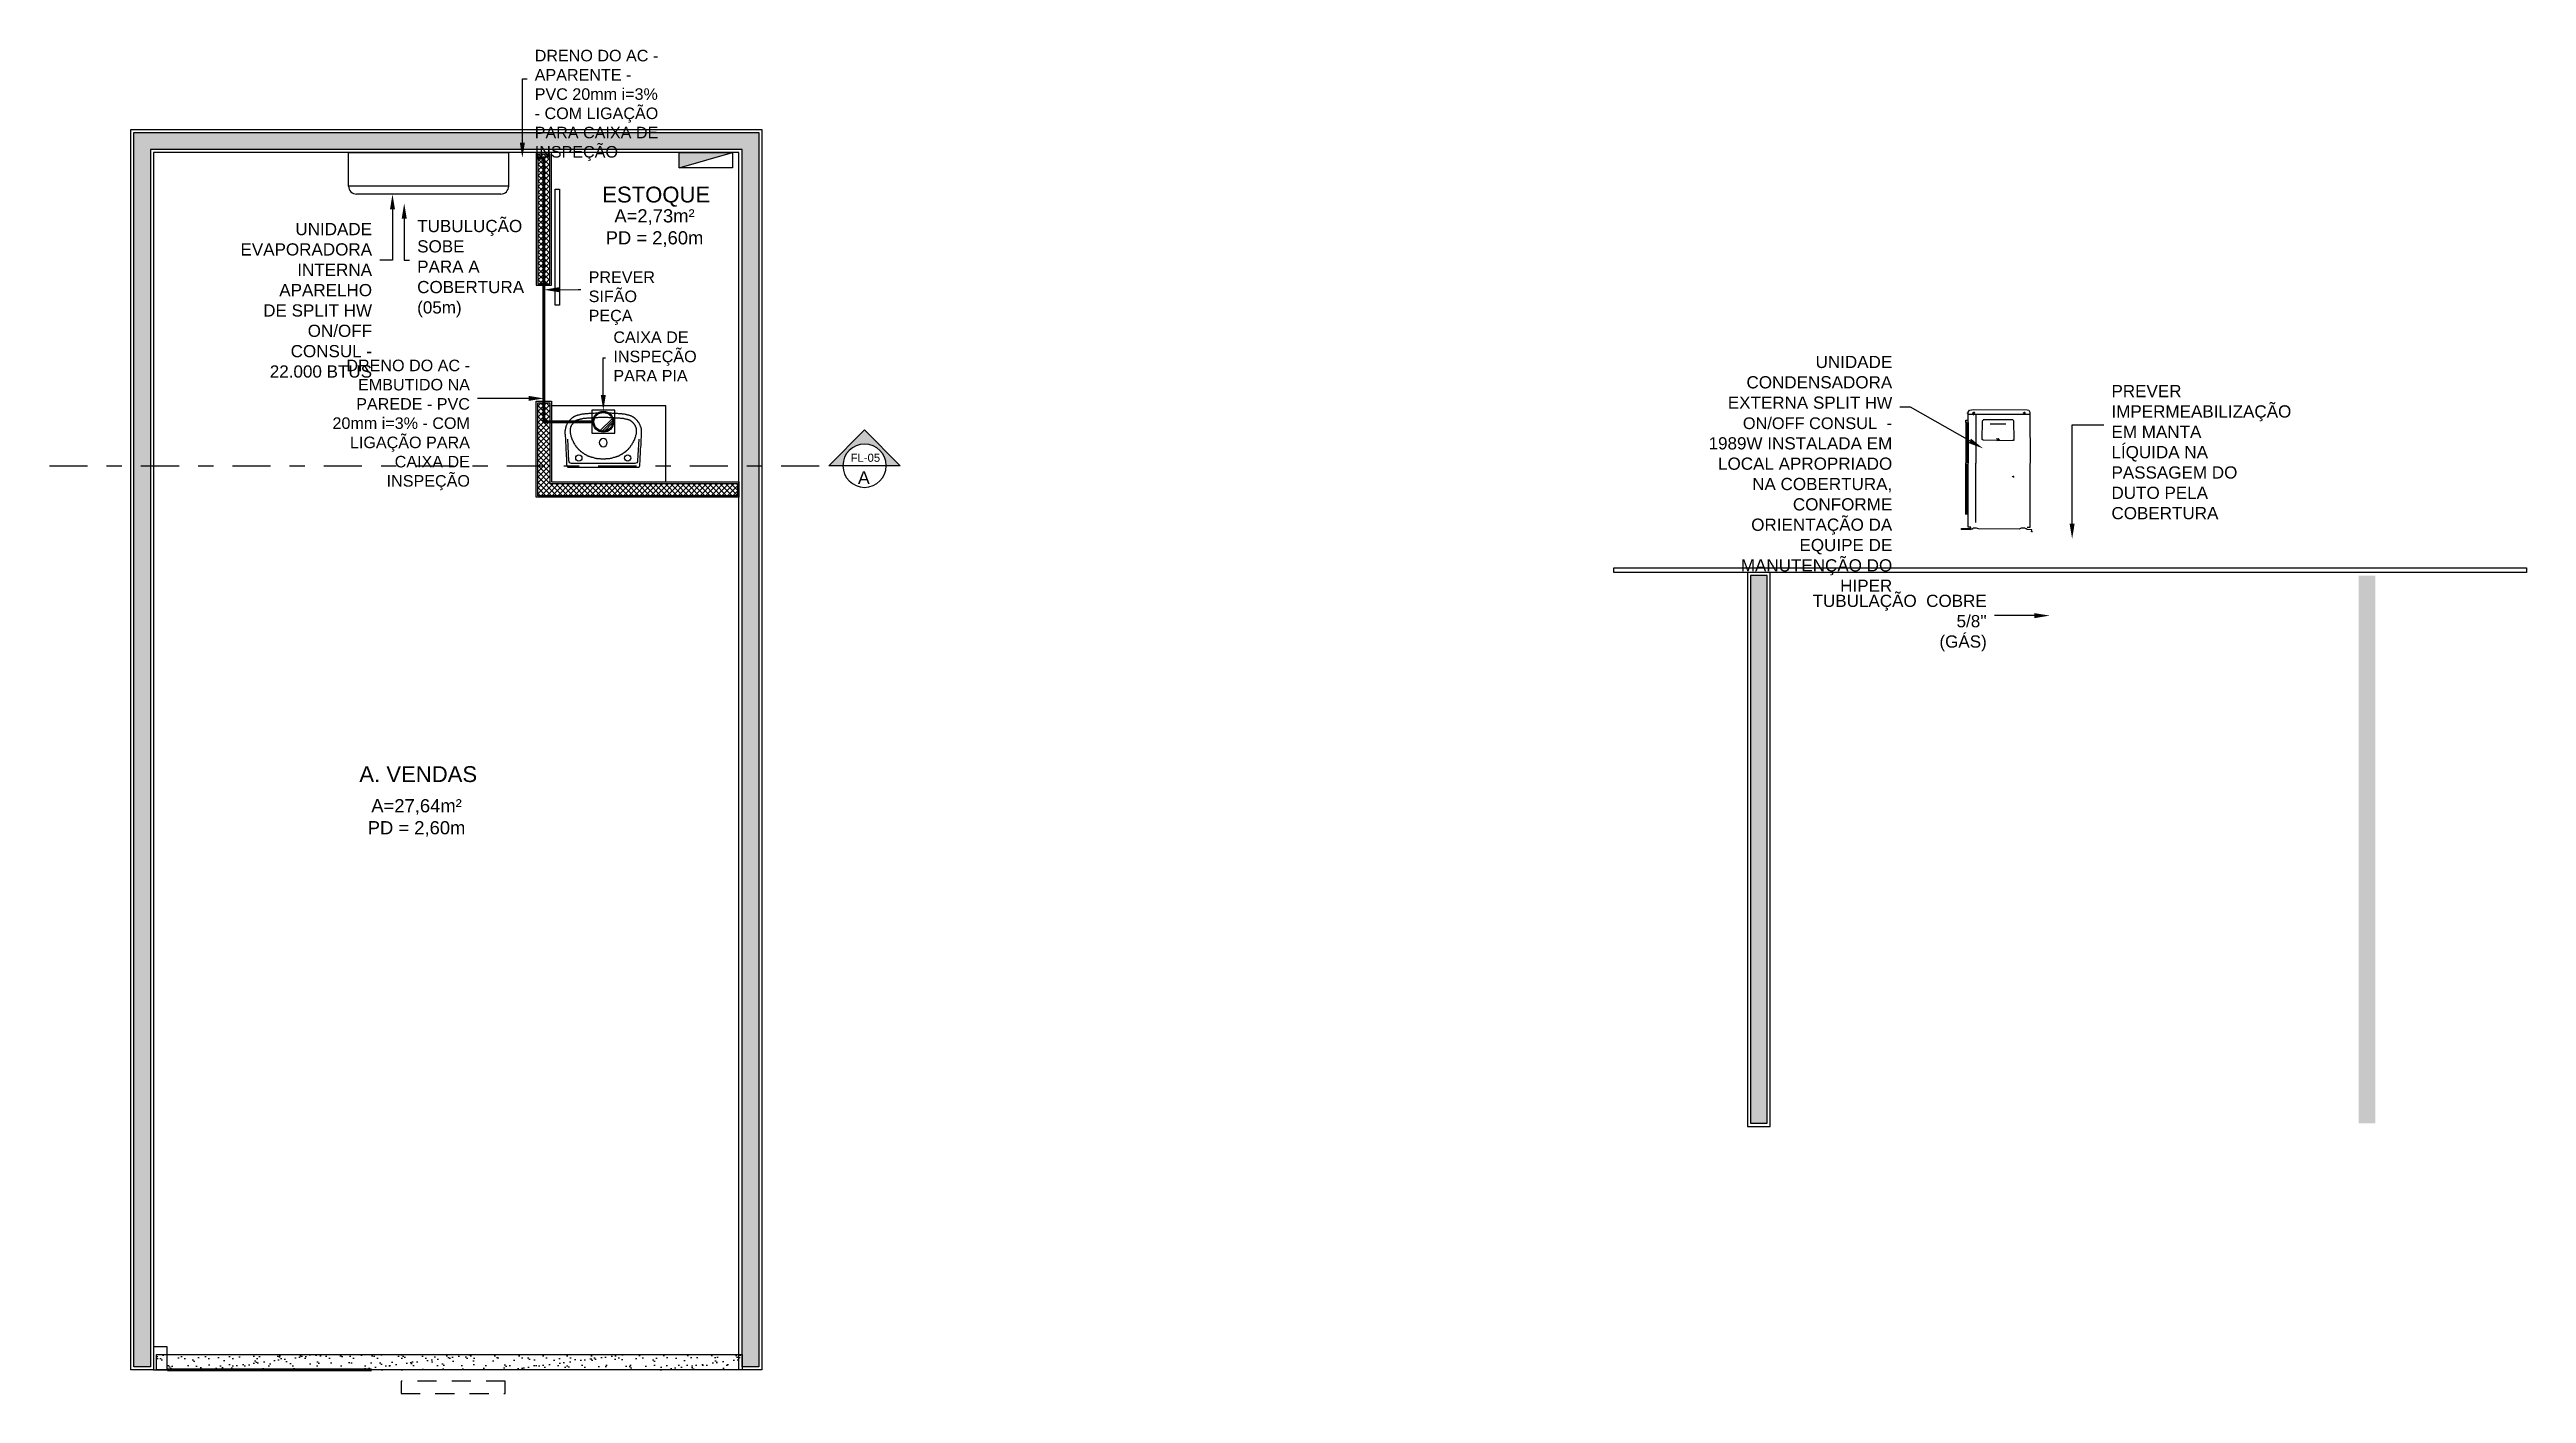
# Model space of a CAD drawing. Header units: millimetres. Extents: x 421 to 5436, y -1186 to -112.
# Drawn here: x 5419.89 to 5436.13, y -206.67 to -197.86 of the extents above; entities that cross this region are included whole.
import ezdxf
from ezdxf import colors
from ezdxf.entities.mleader import LeaderData, LeaderLine
from ezdxf.enums import TextEntityAlignment as Align
from ezdxf.math import Vec2, Vec3

# ---------------------------------------------------------------- set-up
doc = ezdxf.new("R2010")
doc.units = ezdxf.units.MM
for name, pattern in [('DASHDOTX2', [2, 1, -0.5, 0, -0.5]), ('EF-PADRÃO 300-BASE$0$HIDDEN', [0.375, 0.25, -0.125]), ('HIDDEN', [9.525, 6.35, -3.175]), ('HIDDEN2', [0.1875, 0.125, -0.0625])]:
    doc.linetypes.add(name, pattern=pattern)
for name, color, linetype in [('A-AC', 150, 'Continuous'), ('G-ALV', 4, 'Continuous'), ('G-COTAS', 1, 'Continuous'), ('G-DRYWALL EXISTENTE', 6, 'Continuous'), ('G-ELETRICA', 150, 'Continuous'), ('G-ESGOTO', 30, 'Continuous'), ('G-HATCH DRYWALL', 252, 'Continuous'), ('G-HATH-ALV', 253, 'Continuous'), ('G-MOBILIÁRIO EXISTENTE', 252, 'Continuous'), ('G-MOBILIÁRIO NOVO', 100, 'Continuous'), ('G-PROJ-001', 1, 'HIDDEN2'), ('G-QUADRO', 150, 'Continuous'), ('G-SIMBOLOGIA', 1, 'Continuous'), ('G-SOLEIRA', 231, 'Continuous'), ('G-TEXTO', 3, 'Continuous'), ('G-TEXTO2', 2, 'Continuous'), ('MOBILIARIO', 251, 'Continuous'), ('spot - SANIT', 253, 'Continuous')]:
    doc.layers.add(name, color=color, linetype=linetype)
doc.layers.add('G-VIDRO EXISTENTE', color=143, linetype='Continuous', lineweight=25)
doc.styles.add('093-1351-ARQ-PB-BAS-ELV-TXT$0$R80-50', font='arial.ttf', dxfattribs={"height": 0.1})
doc.styles.add('ARIAL', font='arial.ttf', dxfattribs={"height": 0.18})
doc.styles.add('EX_AS_PAL_IND$0$Standard', font='arial.ttf')
pattern_1 = [(135, (2671.827116, -1243.451333), (-0.01796051224, -0.01796051224), []), (225, (2671.827116, -1243.451333), (0.01796051224, -0.01796051224), [])]

msp = doc.modelspace()

# ---------------------------------------------------------------- texts
at = {"layer": 'G-TEXTO', "color": 3, "char_height": 0.10368, "width": 1.28794, "attachment_point": 1, "style": '093-1351-ARQ-PB-BAS-ELV-TXT$0$R80-50'}
for s, insert in [('\\pxqc;ESTOQUE', (5423.221, -198.761)), ('\\pxqc;A. VENDAS', (5421.66, -202.56))]:
    msp.add_mtext(s, dxfattribs=dict(at, insert=insert))
at = {"layer": 'G-TEXTO2', "char_height": 0.0864, "width": 2.33164, "attachment_point": 1, "style": '093-1351-ARQ-PB-BAS-ELV-TXT$0$R80-50'}
for s, insert in [('\\pxqc;A=2,73m²\\PPD = 2,60m', (5422.688, -198.909)), ('\\pxqc;A=27,64m²\\PPD = 2,60m', (5421.127, -202.776))]:
    msp.add_mtext(s, dxfattribs=dict(at, insert=insert))
at = {"layer": 'G-TEXTO2', "color": 4, "ltscale": 0.5, "style": 'EX_AS_PAL_IND$0$Standard'}
for tag, height, p in [('FL-05', 0.053, (5425.237, -200.538)), ('A', 0.0829, (5425.227, -200.668))]:
    msp.add_attdef(tag, text='N', height=height, dxfattribs=at).set_placement(p, align=Align.MIDDLE_CENTER)

# ---------------------------------------------------------------- blocks, each defined once
blk = doc.blocks.new('pia1')
at = {"layer": 'spot - SANIT', "lineweight": -3}
blk.add_lwpolyline([(3385.015, 1083.367), (3385.015, 1083.371), (3385.015, 1083.375), (3385.015, 1083.378), (3385.014, 1083.38), (3385.014, 1083.383), (3385.014, 1083.385), (3385.014, 1083.388), (3385.014, 1083.392), (3385.014, 1083.396), (3385.013, 1083.401), (3385.013, 1083.406), (3385.013, 1083.412), (3385.012, 1083.418), (3385.012, 1083.425), (3385.012, 1083.431), (3385.011, 1083.437), (3385.011, 1083.442), (3385.011, 1083.448), (3385.01, 1083.453), (3385.01, 1083.457), (3385.01, 1083.462), (3385.009, 1083.467), (3385.009, 1083.471), (3385.008, 1083.475), (3385.008, 1083.479), (3385.007, 1083.483), (3385.007, 1083.487), (3385.006, 1083.491), (3385.006, 1083.494), (3385.005, 1083.498), (3385.004, 1083.501), (3385.003, 1083.504), (3385.003, 1083.508), (3385.002, 1083.511), (3385.001, 1083.513), (3385, 1083.516), (3384.999, 1083.519), (3384.998, 1083.521), (3384.997, 1083.523), (3384.996, 1083.525), (3384.996, 1083.527), (3384.995, 1083.529), (3384.994, 1083.53), (3384.993, 1083.532), (3384.993, 1083.533), (3384.992, 1083.534), (3384.991, 1083.535), (3384.99, 1083.536), (3384.989, 1083.538), (3384.988, 1083.539), (3384.988, 1083.54), (3384.987, 1083.541), (3384.986, 1083.543), (3384.984, 1083.544), (3384.983, 1083.545), (3384.982, 1083.546), (3384.981, 1083.548), (3384.98, 1083.549), (3384.979, 1083.55), (3384.977, 1083.552), (3384.976, 1083.553), (3384.974, 1083.554), (3384.973, 1083.555), (3384.971, 1083.557), (3384.97, 1083.558), (3384.968, 1083.559), (3384.966, 1083.561), (3384.964, 1083.562), (3384.963, 1083.563), (3384.961, 1083.565), (3384.959, 1083.566), (3384.957, 1083.567), (3384.954, 1083.569), (3384.952, 1083.57), (3384.95, 1083.571), (3384.947, 1083.572), (3384.945, 1083.574), (3384.942, 1083.575), (3384.94, 1083.576), (3384.937, 1083.577), (3384.934, 1083.577), (3384.932, 1083.578), (3384.929, 1083.579), (3384.926, 1083.579), (3384.923, 1083.58), (3384.921, 1083.58), (3384.918, 1083.58), (3384.916, 1083.581), (3384.914, 1083.581), (3384.912, 1083.581), (3384.909, 1083.581), (3384.907, 1083.581), (3384.904, 1083.581), (3384.9, 1083.581), (3384.895, 1083.58), (3384.89, 1083.58), (3384.883, 1083.58), (3384.875, 1083.579), (3384.867, 1083.579), (3384.858, 1083.578), (3384.848, 1083.578), (3384.837, 1083.577), (3384.827, 1083.577), (3384.816, 1083.576), (3384.805, 1083.576), (3384.794, 1083.575), (3384.784, 1083.575), (3384.774, 1083.574), (3384.765, 1083.573), (3384.756, 1083.573), (3384.748, 1083.573), (3384.741, 1083.572), (3384.736, 1083.572), (3384.732, 1083.572), (3384.728, 1083.572), (3384.725, 1083.571), (3384.723, 1083.571), (3384.722, 1083.571), (3384.72, 1083.571), (3384.719, 1083.57), (3384.719, 1083.57), (3384.718, 1083.569), (3384.717, 1083.569), (3384.716, 1083.568), (3384.716, 1083.568), (3384.715, 1083.567), (3384.715, 1083.566), (3384.715, 1083.564), (3384.714, 1083.563), (3384.714, 1083.561), (3384.714, 1083.559), (3384.714, 1083.557), (3384.714, 1083.554), (3384.714, 1083.55), (3384.714, 1083.545), (3384.714, 1083.54), (3384.714, 1083.533), (3384.714, 1083.525), (3384.714, 1083.517), (3384.714, 1083.507), (3384.714, 1083.497), (3384.714, 1083.487), (3384.714, 1083.476), (3384.714, 1083.464), (3384.714, 1083.453), (3384.714, 1083.441), (3384.714, 1083.429), (3384.714, 1083.417), (3384.714, 1083.405), (3384.714, 1083.393), (3384.714, 1083.38), (3384.714, 1083.368), (3384.714, 1083.355), (3384.714, 1083.343), (3384.714, 1083.331), (3384.714, 1083.318), (3384.714, 1083.306), (3384.714, 1083.294), (3384.714, 1083.282), (3384.714, 1083.27), (3384.714, 1083.259), (3384.714, 1083.247), (3384.714, 1083.236), (3384.714, 1083.226), (3384.714, 1083.216), (3384.714, 1083.207), (3384.714, 1083.199), (3384.714, 1083.193), (3384.714, 1083.187), (3384.714, 1083.182), (3384.714, 1083.179), (3384.714, 1083.176), (3384.714, 1083.174), (3384.714, 1083.173), (3384.714, 1083.171), (3384.715, 1083.17), (3384.715, 1083.169), (3384.715, 1083.169), (3384.716, 1083.168), (3384.716, 1083.167), (3384.717, 1083.167), (3384.718, 1083.166), (3384.719, 1083.166), (3384.719, 1083.165), (3384.72, 1083.165), (3384.722, 1083.165), (3384.723, 1083.165), (3384.725, 1083.164), (3384.728, 1083.164), (3384.732, 1083.164), (3384.736, 1083.164), (3384.742, 1083.163), (3384.748, 1083.163), (3384.756, 1083.163), (3384.765, 1083.162), (3384.774, 1083.162), (3384.784, 1083.161), (3384.794, 1083.161), (3384.804, 1083.16), (3384.815, 1083.16), (3384.825, 1083.159), (3384.835, 1083.158), (3384.845, 1083.158), (3384.854, 1083.157), (3384.862, 1083.157), (3384.871, 1083.157), (3384.878, 1083.156), (3384.884, 1083.156), (3384.89, 1083.156), (3384.895, 1083.155), (3384.899, 1083.155), (3384.903, 1083.155), (3384.906, 1083.155), (3384.909, 1083.155), (3384.912, 1083.155), (3384.915, 1083.155), (3384.917, 1083.155), (3384.92, 1083.156), (3384.923, 1083.156), (3384.926, 1083.156), (3384.929, 1083.157), (3384.932, 1083.158), (3384.934, 1083.158), (3384.937, 1083.159), (3384.94, 1083.16), (3384.942, 1083.161), (3384.945, 1083.162), (3384.947, 1083.163), (3384.95, 1083.164), (3384.952, 1083.166), (3384.954, 1083.167), (3384.957, 1083.168), (3384.959, 1083.17), (3384.961, 1083.171), (3384.963, 1083.172), (3384.964, 1083.174), (3384.966, 1083.175), (3384.968, 1083.176), (3384.97, 1083.178), (3384.971, 1083.179), (3384.973, 1083.18), (3384.974, 1083.182), (3384.976, 1083.183), (3384.977, 1083.184), (3384.979, 1083.185), (3384.98, 1083.187), (3384.981, 1083.188), (3384.982, 1083.189), (3384.983, 1083.191), (3384.984, 1083.192), (3384.986, 1083.193), (3384.987, 1083.194), (3384.988, 1083.196), (3384.988, 1083.197), (3384.989, 1083.198), (3384.99, 1083.199), (3384.991, 1083.2), (3384.992, 1083.202), (3384.993, 1083.203), (3384.993, 1083.204), (3384.994, 1083.206), (3384.995, 1083.207), (3384.996, 1083.209), (3384.996, 1083.21), (3384.997, 1083.212), (3384.998, 1083.215), (3384.999, 1083.217), (3385, 1083.22), (3385.001, 1083.222), (3385.002, 1083.225), (3385.003, 1083.228), (3385.003, 1083.231), (3385.004, 1083.235), (3385.005, 1083.238), (3385.006, 1083.241), (3385.006, 1083.245), (3385.007, 1083.249), (3385.007, 1083.253), (3385.008, 1083.257), (3385.008, 1083.261), (3385.009, 1083.265), (3385.009, 1083.269), (3385.01, 1083.274), (3385.01, 1083.278), (3385.01, 1083.283), (3385.011, 1083.288), (3385.011, 1083.293), (3385.011, 1083.299), (3385.012, 1083.305), (3385.012, 1083.311), (3385.012, 1083.317), (3385.013, 1083.323), (3385.013, 1083.329), (3385.013, 1083.335), (3385.014, 1083.34), (3385.014, 1083.344), (3385.014, 1083.347), (3385.014, 1083.35), (3385.014, 1083.353), (3385.014, 1083.355), (3385.015, 1083.358), (3385.015, 1083.36), (3385.015, 1083.363), (3385.015, 1083.367)], dxfattribs=at)
blk.add_lwpolyline([(3384.869, 1083.171), (3384.748, 1083.177, -0.39912), (3384.734, 1083.192), (3384.734, 1083.368), (3384.734, 1083.544, -0.39912), (3384.748, 1083.559), (3384.869, 1083.565)], format="xyb", dxfattribs=at)
blk.add_lwpolyline([(3384.99, 1083.377), (3384.99, 1083.378), (3384.989, 1083.379), (3384.989, 1083.38), (3384.989, 1083.381), (3384.989, 1083.383), (3384.989, 1083.385), (3384.989, 1083.387), (3384.989, 1083.391), (3384.989, 1083.395), (3384.988, 1083.4), (3384.988, 1083.405), (3384.988, 1083.411), (3384.987, 1083.417), (3384.987, 1083.423), (3384.987, 1083.429), (3384.986, 1083.435), (3384.986, 1083.441), (3384.986, 1083.446), (3384.985, 1083.451), (3384.985, 1083.456), (3384.985, 1083.46), (3384.984, 1083.464), (3384.984, 1083.468), (3384.984, 1083.472), (3384.983, 1083.476), (3384.983, 1083.48), (3384.982, 1083.483), (3384.982, 1083.487), (3384.981, 1083.49), (3384.981, 1083.493), (3384.98, 1083.496), (3384.979, 1083.498), (3384.979, 1083.501), (3384.978, 1083.503), (3384.977, 1083.505), (3384.977, 1083.508), (3384.976, 1083.509), (3384.975, 1083.511), (3384.975, 1083.513), (3384.974, 1083.514), (3384.974, 1083.515), (3384.973, 1083.517), (3384.973, 1083.518), (3384.972, 1083.519), (3384.972, 1083.52), (3384.971, 1083.52), (3384.97, 1083.521), (3384.97, 1083.522), (3384.969, 1083.523), (3384.968, 1083.524), (3384.968, 1083.525), (3384.967, 1083.526), (3384.966, 1083.527), (3384.965, 1083.528), (3384.964, 1083.529), (3384.964, 1083.53), (3384.963, 1083.531), (3384.962, 1083.532), (3384.961, 1083.533), (3384.96, 1083.534), (3384.959, 1083.535), (3384.958, 1083.536), (3384.956, 1083.537), (3384.955, 1083.538), (3384.954, 1083.539), (3384.953, 1083.54), (3384.951, 1083.541), (3384.95, 1083.542), (3384.948, 1083.543), (3384.947, 1083.544), (3384.946, 1083.545), (3384.944, 1083.546), (3384.943, 1083.546), (3384.941, 1083.547), (3384.94, 1083.548), (3384.938, 1083.549), (3384.937, 1083.549), (3384.935, 1083.55), (3384.934, 1083.55), (3384.932, 1083.551), (3384.93, 1083.551), (3384.928, 1083.552), (3384.925, 1083.552), (3384.923, 1083.552), (3384.92, 1083.552), (3384.917, 1083.553), (3384.914, 1083.553), (3384.911, 1083.552), (3384.907, 1083.552), (3384.904, 1083.552), (3384.899, 1083.551), (3384.895, 1083.55), (3384.891, 1083.549), (3384.886, 1083.548), (3384.881, 1083.547), (3384.876, 1083.545), (3384.871, 1083.543), (3384.866, 1083.541), (3384.861, 1083.538), (3384.856, 1083.536), (3384.851, 1083.533), (3384.847, 1083.531), (3384.842, 1083.528), (3384.838, 1083.526), (3384.835, 1083.524), (3384.832, 1083.521), (3384.829, 1083.52), (3384.827, 1083.518), (3384.825, 1083.516), (3384.823, 1083.515), (3384.821, 1083.514), (3384.82, 1083.513), (3384.819, 1083.512), (3384.818, 1083.511), (3384.817, 1083.51), (3384.816, 1083.509), (3384.815, 1083.508), (3384.814, 1083.508), (3384.814, 1083.507), (3384.813, 1083.506), (3384.812, 1083.505), (3384.811, 1083.504), (3384.81, 1083.503), (3384.808, 1083.501), (3384.807, 1083.5), (3384.806, 1083.499), (3384.805, 1083.497), (3384.803, 1083.496), (3384.802, 1083.494), (3384.801, 1083.493), (3384.8, 1083.491), (3384.799, 1083.49), (3384.797, 1083.488), (3384.796, 1083.487), (3384.795, 1083.485), (3384.794, 1083.484), (3384.793, 1083.482), (3384.792, 1083.48), (3384.791, 1083.479), (3384.789, 1083.477), (3384.788, 1083.475), (3384.787, 1083.473), (3384.786, 1083.472), (3384.785, 1083.47), (3384.784, 1083.468), (3384.783, 1083.466), (3384.782, 1083.464), (3384.781, 1083.462), (3384.78, 1083.46), (3384.779, 1083.459), (3384.778, 1083.457), (3384.777, 1083.455), (3384.777, 1083.454), (3384.776, 1083.452), (3384.775, 1083.451), (3384.775, 1083.449), (3384.774, 1083.448), (3384.774, 1083.446), (3384.773, 1083.444), (3384.772, 1083.442), (3384.771, 1083.439), (3384.77, 1083.436), (3384.769, 1083.433), (3384.769, 1083.429), (3384.768, 1083.426), (3384.767, 1083.423), (3384.766, 1083.419), (3384.765, 1083.416), (3384.764, 1083.413), (3384.764, 1083.41), (3384.763, 1083.408), (3384.762, 1083.405), (3384.762, 1083.403), (3384.762, 1083.4), (3384.761, 1083.397), (3384.761, 1083.394), (3384.761, 1083.391), (3384.761, 1083.388), (3384.761, 1083.385), (3384.76, 1083.382), (3384.76, 1083.378), (3384.76, 1083.375), (3384.76, 1083.371), (3384.76, 1083.368), (3384.76, 1083.364), (3384.76, 1083.361), (3384.76, 1083.357), (3384.76, 1083.354), (3384.761, 1083.351), (3384.761, 1083.347), (3384.761, 1083.344), (3384.761, 1083.341), (3384.761, 1083.338), (3384.762, 1083.336), (3384.762, 1083.333), (3384.762, 1083.331), (3384.763, 1083.328), (3384.764, 1083.325), (3384.764, 1083.322), (3384.765, 1083.319), (3384.766, 1083.316), (3384.767, 1083.313), (3384.768, 1083.31), (3384.769, 1083.306), (3384.769, 1083.303), (3384.77, 1083.3), (3384.771, 1083.297), (3384.772, 1083.294), (3384.773, 1083.292), (3384.774, 1083.29), (3384.774, 1083.288), (3384.775, 1083.286), (3384.775, 1083.285), (3384.776, 1083.283), (3384.777, 1083.282), (3384.777, 1083.28), (3384.778, 1083.279), (3384.779, 1083.277), (3384.78, 1083.275), (3384.781, 1083.274), (3384.782, 1083.272), (3384.783, 1083.27), (3384.784, 1083.268), (3384.785, 1083.266), (3384.786, 1083.264), (3384.787, 1083.262), (3384.788, 1083.26), (3384.789, 1083.259), (3384.791, 1083.257), (3384.792, 1083.255), (3384.793, 1083.254), (3384.794, 1083.252), (3384.795, 1083.251), (3384.796, 1083.249), (3384.797, 1083.247), (3384.799, 1083.246), (3384.8, 1083.244), (3384.801, 1083.243), (3384.802, 1083.242), (3384.803, 1083.24), (3384.805, 1083.239), (3384.806, 1083.237), (3384.807, 1083.236), (3384.808, 1083.234), (3384.81, 1083.233), (3384.811, 1083.232), (3384.812, 1083.231), (3384.813, 1083.23), (3384.814, 1083.229), (3384.814, 1083.228), (3384.815, 1083.227), (3384.816, 1083.226), (3384.817, 1083.226), (3384.818, 1083.225), (3384.819, 1083.224), (3384.82, 1083.223), (3384.821, 1083.222), (3384.823, 1083.221), (3384.825, 1083.219), (3384.827, 1083.218), (3384.829, 1083.216), (3384.832, 1083.214), (3384.835, 1083.212), (3384.838, 1083.21), (3384.842, 1083.208), (3384.847, 1083.205), (3384.851, 1083.202), (3384.856, 1083.2), (3384.861, 1083.197), (3384.866, 1083.195), (3384.871, 1083.193), (3384.876, 1083.191), (3384.881, 1083.189), (3384.886, 1083.187), (3384.891, 1083.186), (3384.895, 1083.185), (3384.899, 1083.184), (3384.904, 1083.184), (3384.907, 1083.183), (3384.911, 1083.183), (3384.914, 1083.183), (3384.917, 1083.183), (3384.92, 1083.183), (3384.923, 1083.183), (3384.925, 1083.184), (3384.928, 1083.184), (3384.93, 1083.185), (3384.932, 1083.185), (3384.934, 1083.185), (3384.935, 1083.186), (3384.937, 1083.187), (3384.938, 1083.187), (3384.94, 1083.188), (3384.941, 1083.188), (3384.943, 1083.189), (3384.944, 1083.19), (3384.946, 1083.191), (3384.947, 1083.192), (3384.948, 1083.193), (3384.95, 1083.194), (3384.951, 1083.195), (3384.953, 1083.196), (3384.954, 1083.197), (3384.955, 1083.198), (3384.956, 1083.199), (3384.958, 1083.2), (3384.959, 1083.201), (3384.96, 1083.202), (3384.961, 1083.203), (3384.962, 1083.204), (3384.963, 1083.205), (3384.964, 1083.206), (3384.964, 1083.207), (3384.965, 1083.208), (3384.966, 1083.209), (3384.967, 1083.21), (3384.968, 1083.211), (3384.968, 1083.212), (3384.969, 1083.213), (3384.97, 1083.214), (3384.97, 1083.214), (3384.971, 1083.215), (3384.972, 1083.216), (3384.972, 1083.217), (3384.973, 1083.218), (3384.973, 1083.219), (3384.974, 1083.22), (3384.974, 1083.221), (3384.975, 1083.223), (3384.975, 1083.224), (3384.976, 1083.226), (3384.977, 1083.228), (3384.977, 1083.23), (3384.978, 1083.232), (3384.979, 1083.235), (3384.979, 1083.237), (3384.98, 1083.24), (3384.981, 1083.243), (3384.981, 1083.246), (3384.982, 1083.249), (3384.982, 1083.252), (3384.983, 1083.256), (3384.983, 1083.26), (3384.984, 1083.263), (3384.984, 1083.267), (3384.984, 1083.271), (3384.985, 1083.276), (3384.985, 1083.28), (3384.985, 1083.285), (3384.986, 1083.29), (3384.986, 1083.295), (3384.986, 1083.301), (3384.987, 1083.306), (3384.987, 1083.313), (3384.987, 1083.319), (3384.988, 1083.325), (3384.988, 1083.33), (3384.988, 1083.336), (3384.989, 1083.341), (3384.989, 1083.345), (3384.989, 1083.348), (3384.989, 1083.351), (3384.989, 1083.353), (3384.989, 1083.354), (3384.989, 1083.356), (3384.989, 1083.357), (3384.99, 1083.357), (3384.99, 1083.358), (3384.99, 1083.359), (3384.99, 1083.36), (3384.99, 1083.361), (3384.99, 1083.363), (3384.99, 1083.364), (3384.99, 1083.365), (3384.99, 1083.366), (3384.99, 1083.368), (3384.99, 1083.369), (3384.99, 1083.371), (3384.99, 1083.372), (3384.99, 1083.373), (3384.99, 1083.374), (3384.99, 1083.375), (3384.99, 1083.377)], close=True, dxfattribs=at)
blk.add_lwpolyline([(3384.872, 1083.368, 1), (3384.827, 1083.368, 1)], format="xyb", close=True, dxfattribs=at)
for centre in [(3384.764, 1083.504), (3384.764, 1083.232)]:
    blk.add_circle(centre, 0.0175, dxfattribs=at)
blk = doc.blocks.new('*U6')
at = {"layer": 'G-QUADRO'}
for p, q in [((0, 0), (0.423, -0.121)), ((0.423, -0.121), (0, -0.121))]:
    blk.add_line(p, q, dxfattribs=at)
blk.add_lwpolyline([(0, 0), (0, -0.121), (0.423, -0.121), (0.423, 0)], close=True, dxfattribs=at)
for points in [[(0.423, -0.121), (0, -0.121), (0, 0)], [(0, -0.121), (0, 0), (0.423, -0.121), (0, -0.121)]]:
    blk.add_solid(points, dxfattribs=at)
blk = doc.blocks.new('ac')
at = {"layer": 'A-AC', "ltscale": 0.7}
for p, q in [((13.853, 23.947), (13.643, 23.947)), ((13.643, 22.947), (13.643, 23.947)), ((13.853, 23.947), (13.853, 22.947)), ((13.903, 23.897), (13.903, 22.997)), ((13.853, 22.947), (13.643, 22.947))]:
    blk.add_line(p, q, dxfattribs=at)
for centre, start, end in [((13.853, 23.897), 0, 90), ((13.853, 22.997), 270, 0)]:
    blk.add_arc(centre, 0.05, start, end, dxfattribs=at)
blk = doc.blocks.new('CX')
for p, q in [((0.058, 0.02), (-0.02, -0.058)), ((0.061, 0.007), (-0.007, -0.061)), ((0.061, -0.008), (0.008, -0.061))]:
    blk.add_line(p, q)
blk.add_lwpolyline([(-0.075, -0.075), (0.075, -0.075), (0.075, 0.075), (-0.075, 0.075)], close=True)
for radius in [0.0685, 0.0614]:
    blk.add_circle((0, 0), radius)
blk = doc.blocks.new('indicação corte')
at = {"layer": 'G-SIMBOLOGIA'}
blk.add_hatch(color=1, dxfattribs=at).paths.add_polyline_path([(-5.91, -7.375), (-5.91, -7.283), (-6.144, -7.517), (-5.91, -7.751), (-5.91, -7.659, -1)])
at = {"layer": 'G-SIMBOLOGIA', "color": 2}
for p, q in [((-6.144, -7.517), (-5.91, -7.283)), ((-5.91, -7.751), (-5.91, -7.283)), ((-6.144, -7.517), (-5.91, -7.751))]:
    blk.add_line(p, q, dxfattribs=at)
blk.add_circle((-5.91, -7.517), 0.142, dxfattribs=at)

# ---------------------------------------------------------------- hatches: boundary and pattern name
at = {"layer": 'G-HATCH DRYWALL'}
h = msp.add_hatch(dxfattribs=at)
h.set_pattern_fill('ANSI37,_O', color=256, scale=0.008, angle=90)
h.set_pattern_definition(pattern_1)
h.paths.add_polyline_path([(5423.168, -198.547), (5423.088, -198.547), (5423.088, -199.397), (5423.168, -199.397)])
h = msp.add_hatch(dxfattribs=at)
h.set_pattern_fill('ANSI37,_O', color=256, scale=0.008, angle=90)
h.set_pattern_definition(pattern_1)
h.paths.add_polyline_path([(5423.168, -200.177), (5423.088, -200.177), (5423.088, -200.787), (5424.398, -200.787), (5424.398, -200.707), (5423.168, -200.707)])
at = {"layer": 'G-HATH-ALV'}
h = msp.add_hatch(color=256, dxfattribs=at)
h.dxf.hatch_style = 1
h.paths.add_polyline_path([(5424.538, -198.407), (5420.438, -198.407), (5420.438, -206.497), (5420.548, -206.497), (5420.548, -198.517), (5424.428, -198.517), (5424.428, -206.497), (5424.538, -206.497)])
h = msp.add_hatch(color=256, dxfattribs=at)
h.dxf.hatch_style = 1
h.paths.add_polyline_path([(5431.153, -201.311), (5431.043, -201.311), (5431.043, -204.901), (5431.153, -204.901)])
h.paths.add_polyline_path([(5435.143, -201.311), (5435.033, -201.311), (5435.033, -204.901), (5435.143, -204.901)])
at = {"layer": 'G-SOLEIRA'}
h = msp.add_hatch(dxfattribs=at)
h.set_pattern_fill('AR-SAND', color=252, scale=0.002)
h.set_pattern_definition([(37.5, (2599.89963, -1298.423356), (-0.0032000626, 0.0978826475), [0, -0.077216, 0, -0.08636, 0, -0.08255]), (7.5, (2599.89963, -1298.42336), (0.0899046566, 0.14336502), [0, -0.041656, 0, -0.069596, 0, -0.02667]), (327.5, (2599.83715, -1298.42336), (0.158198474, 0.000287437), [0, -0.0254, 0, -0.09144, 0, -0.11938]), (317.5, (2599.83715, -1298.42336), (0.1527112905, 0.0445858647), [0, -0.0127, 0, -0.059944, 0, -0.06858])])
h.paths.add_polyline_path([(5424.428, -206.517), (5424.428, -206.417), (5420.588, -206.417), (5420.588, -206.517)])

# ---------------------------------------------------------------- linework, layer by layer
at = {"layer": 'A-AC', "color": 211, "linetype": 'HIDDEN', "const_width": 0.02}
for points in [[(5423.078, -198.573), (5423.128, -198.573), (5423.128, -200.302), (5423.178, -200.302)], [(5423.443, -200.302), (5423.178, -200.302)]]:
    msp.add_lwpolyline(points, dxfattribs=at)
at = {"layer": 'A-AC', "color": 10, "lineweight": -3, "ltscale": 7.5}
for points in [[(5432.455, -200.307, 0), (5432.455, -200.292, 0), (5432.456, -200.292, 0), (5432.458, -200.291, 0), (5432.471, -200.291, 0)], [(5432.463, -200.309, 0), (5432.462, -200.307, 0), (5432.455, -200.307, 0), (5432.455, -200.574, 0)], [(5432.463, -200.309, 0), (5432.471, -200.306, 0), (5432.472, -200.239, 0), (5432.48, -200.226, 0), (5432.507, -200.221, 0), (5432.858, -200.223, 0), (5432.869, -200.227, 0), (5432.876, -200.24, 0), (5432.878, -200.573, 0)], [(5432.463, -200.309, 0), (5432.465, -200.307, 0)], [(5432.463, -200.309, 0), (5432.463, -200.571, 0)], [(5432.471, -200.248, 0), (5432.466, -200.248, 0), (5432.466, -200.243, 0), (5432.471, -200.243, 0)], [(5432.878, -200.255, 0), (5432.471, -200.255, 0)], [(5432.471, -200.306, 0), (5432.471, -200.573, 0)], [(5432.478, -200.234, 0), (5432.477, -200.234, 0)], [(5432.508, -200.249, 0), (5432.502, -200.246, 0), (5432.504, -200.242, 0), (5432.508, -200.239, 0), (5432.509, -200.242, 0)], [(5432.508, -200.26, 0), (5432.507, -200.258, 0)], [(5432.511, -200.249, 0), (5432.508, -200.246, 0), (5432.509, -200.251, 0), (5432.514, -200.248, 0), (5432.512, -200.242, 0), (5432.509, -200.242, 0), (5432.508, -200.246, 0)], [(5432.521, -200.255, 0), (5432.521, -200.574, 0)], [(5432.658, -200.424, 0), (5432.569, -200.423, 0), (5432.563, -200.419, 0), (5432.564, -200.295, 0), (5432.569, -200.291, 0)], [(5432.67, -200.424, 0), (5432.667, -200.419, 0), (5432.662, -200.419, 0), (5432.658, -200.422, 0), (5432.658, -200.424, 0), (5432.765, -200.423, 0), (5432.772, -200.419, 0), (5432.771, -200.297, 0), (5432.765, -200.289, 0), (5432.569, -200.289, 0), (5432.57, -200.292, 0)], [(5432.719, -200.318, 0), (5432.615, -200.318, 0)], [(5432.842, -200.249, 0), (5432.84, -200.246, 0), (5432.833, -200.245, 0), (5432.836, -200.239, 0), (5432.84, -200.242, 0), (5432.839, -200.246, 0)], [(5432.842, -200.249, 0), (5432.84, -200.251, 0), (5432.839, -200.251, 0), (5432.839, -200.249, 0), (5432.838, -200.248, 0), (5432.838, -200.246, 0)], [(5432.842, -200.249, 0), (5432.843, -200.249, 0), (5432.845, -200.248, 0), (5432.845, -200.243, 0), (5432.843, -200.242, 0), (5432.84, -200.242, 0)], [(5432.659, -200.411, 0), (5432.658, -200.41, 0)], [(5432.664, -200.424, 0), (5432.664, -200.422, 0), (5432.662, -200.42, 0)], [(5432.664, -200.422, 0), (5432.665, -200.422, 0), (5432.665, -200.419, 0)], [(5432.674, -200.42, 0), (5432.671, -200.414, 0), (5432.668, -200.414, 0), (5432.665, -200.419, 0)], [(5432.677, -200.423, 0), (5432.677, -200.422, 0), (5432.676, -200.42, 0), (5432.674, -200.42, 0), (5432.674, -200.423, 0)], [(5432.677, -200.423, 0), (5432.677, -200.424, 0)], [(5432.766, -200.422, 0), (5432.768, -200.423, 0), (5432.768, -200.424, 0)], [(5432.772, -200.424, 0), (5432.772, -200.422, 0)], [(5432.894, -201.023, 0), (5432.887, -201.023, 0), (5432.888, -201.011, 0), (5432.858, -201.009, 0), (5432.852, -201.005, 0), (5432.842, -200.999, 0), (5432.818, -200.999, 0), (5432.805, -201.006, 0), (5432.539, -201.005, 0), (5432.526, -200.999, 0), (5432.505, -200.999, 0), (5432.499, -201.003, 0), (5432.499, -201.006, 0), (5432.489, -201.006, 0), (5432.487, -201.011, 0), (5432.426, -201.009, 0), (5432.429, -201.002, 0), (5432.486, -201, 0), (5432.489, -200.994, 0), (5432.471, -200.993, 0), (5432.471, -200.576, 0)], [(5432.456, -200.91, 0), (5432.455, -200.908, 0), (5432.455, -200.574, 0)], [(5432.463, -200.91, 0), (5432.463, -200.579, 0)], [(5432.521, -200.963, 0), (5432.521, -200.574, 0)], [(5432.771, -200.668, 0), (5432.771, -200.66, 0), (5432.768, -200.66, 0), (5432.762, -200.663, 0), (5432.765, -200.659, 0), (5432.768, -200.66, 0)], [(5432.858, -200.994, 0), (5432.87, -200.994, 0), (5432.872, -200.993, 0), (5432.876, -200.993, 0), (5432.878, -200.992, 0), (5432.878, -200.576, 0)]]:
    msp.add_polyline3d(points, dxfattribs=at)
at = {"layer": 'G-ALV'}
for points in [[(5424.408, -206.517), (5424.408, -198.537), (5420.568, -198.537), (5420.568, -206.517), (5420.418, -206.517), (5420.418, -198.387), (5424.558, -198.387), (5424.558, -206.517), (5424.408, -206.517)], [(5431.023, -201.291), (5431.023, -204.921), (5431.173, -204.921), (5431.173, -201.291), (5431.023, -201.291)], [(5420.568, -206.517), (5420.658, -206.517), (5420.658, -206.367), (5420.568, -206.367)]]:
    msp.add_lwpolyline(points, dxfattribs=at)
at = {"layer": 'G-COTAS'}
msp.add_lwpolyline([(5436.133, -201.291), (5430.146, -201.291), (5430.146, -201.259), (5436.133, -201.259)], close=True, dxfattribs=at)
at = {"layer": 'G-DRYWALL EXISTENTE'}
for points in [[(5423.078, -198.537), (5423.078, -199.407), (5423.178, -199.407), (5423.178, -198.537), (5423.078, -198.537)], [(5424.408, -200.797), (5423.078, -200.797), (5423.078, -200.167), (5423.178, -200.167), (5423.178, -200.697), (5424.408, -200.697), (5424.408, -200.797)], [(5424.398, -200.787), (5423.088, -200.787), (5423.088, -200.177), (5423.168, -200.177), (5423.168, -200.707), (5424.398, -200.707), (5424.398, -200.787)]]:
    msp.add_lwpolyline(points, dxfattribs=at)
msp.add_lwpolyline([(5423.088, -198.547), (5423.088, -199.397), (5423.168, -199.397), (5423.168, -198.547)], close=True, dxfattribs=at)
at = {"layer": 'G-HATH-ALV'}
for points in [[(5424.428, -206.497), (5424.428, -198.517), (5420.548, -198.517), (5420.548, -206.497), (5420.438, -206.497), (5420.438, -198.407), (5424.538, -198.407), (5424.538, -206.497)], [(5431.043, -201.311), (5431.043, -204.901), (5431.153, -204.901), (5431.153, -201.311)]]:
    msp.add_lwpolyline(points, close=True, dxfattribs=at)
at = {"layer": 'G-MOBILIÁRIO EXISTENTE'}
msp.add_lwpolyline([(5423.203, -198.778), (5423.23, -198.778), (5423.23, -199.538), (5423.203, -199.538)], close=True, dxfattribs=at)
msp.add_lwpolyline([(5423.928, -200.697), (5423.928, -200.197), (5423.178, -200.197), (5423.178, -200.697), (5423.928, -200.697)], dxfattribs=at)
at = {"layer": 'G-PROJ-001', "color": 90, "linetype": 'EF-PADRÃO 300-BASE$0$HIDDEN', "ltscale": 0.5}
msp.add_lwpolyline([(5422.191, -206.592), (5422.191, -206.672), (5422.874, -206.672), (5422.874, -206.592), (5422.191, -206.592)], dxfattribs=at)
at = {"layer": 'G-SIMBOLOGIA', "color": 253, "linetype": 'DASHDOTX2', "ltscale": 0.25}
msp.add_line((5419.885, -200.591), (5424.998, -200.591), dxfattribs=at)
at = {"layer": 'G-SOLEIRA'}
msp.add_lwpolyline([(5420.588, -206.517), (5420.588, -206.417), (5424.428, -206.417), (5424.428, -206.517), (5420.588, -206.517)], dxfattribs=at)
at = {"layer": 'G-VIDRO EXISTENTE', "const_width": 0.021}
msp.add_lwpolyline([(5420.658, -206.517), (5421.998, -206.517)], dxfattribs=at)

# ---------------------------------------------------------------- block references
at = {"layer": 'G-ELETRICA', "xscale": -0.8272643245547971, "yscale": 0.8272643245547971, "zscale": 0.8272643245547971, "rotation": 180}
msp.add_blockref('*U6', (5424.016, -198.637), dxfattribs=at)
at = {"layer": 'G-ESGOTO'}
msp.add_blockref('CX', (5423.518, -200.302), dxfattribs=at)
at = {"layer": 'G-MOBILIÁRIO NOVO', "color": 251, "xscale": 1.05, "yscale": 1.05, "zscale": 1.05, "rotation": 270}
msp.add_blockref('ac', (5397.753, -184.212), dxfattribs=at)
at = {"layer": 'G-SIMBOLOGIA', "xscale": -1, "rotation": 90}
msp.add_blockref('indicação corte', (5417.715, -206.5), dxfattribs=at)
at = {"layer": 'MOBILIARIO', "xscale": 1.178933916962722, "yscale": 1.178933916962722, "zscale": 1.178933916962722, "rotation": 89.99999999999999}
msp.add_blockref('pia1', (6700.737, -4190.953), dxfattribs=at)

msp.set_redraw_order([(e.dxf.handle, doc.entitydb.next_handle()) for e in msp.query("TEXT MTEXT ATTDEF DIMENSION ARC_DIMENSION")])  # texts and dimensions are drawn at this point

# ---------------------------------------------------------------- leaders
at = {"layer": 'G-TEXTO2'}
ml = msp.add_multileader_mtext('Standard', dxfattribs=at)
ml.set_content('{\\H1.0417x;\\C256;DRENO DO AC - APARENTE - PVC 20mm i=3% - COM LIGAÇÃO PARA CAIXA DE INSPEÇÃO}', color=2, style='093-1351-ARQ-PB-BAS-ELV-TXT$0$R80-50')
ml.set_leader_properties(color=12)
ml.build(insert=Vec2(0, 0))
ml.multileader.update_dxf_attribs({"text_left_attachment_type": 2, "text_right_attachment_type": 2, "dogleg_length": 0.1, "arrow_head_size": 0.1, "scale": 0.5})
ctx = ml.context
ctx.base_point, ctx.scale, ctx.char_height, ctx.arrow_head_size, ctx.landing_gap_size, ctx.plane_origin = Vec3(5423.018, -198.055), 0.5, 0.07264, 0.1, 0.05, Vec3(5412.089, -196.448)
ctx.left_attachment, ctx.right_attachment = 2, 2
notes = []
notes.append((ctx, [(1, (1, 1, 0), (5422.987, -198.055), (1, 0), 0.0307, [(0, [(5422.987, -198.573)], 0, [])])]))
ctx.mtext.insert, ctx.mtext.width, ctx.mtext.flow_direction = Vec3(5423.068, -197.864), 1.6549, 5
ml = msp.add_multileader_mtext('Standard', dxfattribs=at)
ml.set_content('UNIDADE EVAPORADORA INTERNA APARELHO DE SPLIT HW ON/OFF\\PCONSUL - 22.000 BTUS', color=2, style='ARIAL')
ml.set_leader_properties(color=12)
ml.build(insert=Vec2(0, 0))
ml.multileader.update_dxf_attribs({"text_left_attachment_type": 2, "text_right_attachment_type": 2, "dogleg_length": 0.1, "arrow_head_size": 0.1, "scale": 0.5})
ctx = ml.context
ctx.base_point, ctx.scale, ctx.char_height, ctx.arrow_head_size, ctx.landing_gap_size, ctx.plane_origin = Vec3(5420.563, -199.242), 0.5, 0.08, 0.1, 0.05, Vec3(5421.587, -197.622)
ctx.left_attachment, ctx.right_attachment, ctx.text_align_type = 2, 2, 2
notes.append((ctx, [(0, (1, 1, 0), (5422.135, -199.242), (-1, 0), 0.0835, [(0, [(5422.135, -198.81)], 0, [])])]))
ctx.mtext.insert, ctx.mtext.width, ctx.mtext.alignment, ctx.mtext.flow_direction = Vec3(5422.001, -198.999), 1.54157, 3, 5
ml = msp.add_multileader_mtext('Standard', dxfattribs=at)
ml.set_content('TUBULUÇÃO SOBE PARA A COBERTURA (05m)', color=2, style='ARIAL')
ml.set_leader_properties(color=12)
ml.build(insert=Vec2(0, 0))
ml.multileader.update_dxf_attribs({"text_left_attachment_type": 2, "text_right_attachment_type": 2, "dogleg_length": 0.1, "arrow_head_size": 0.1, "scale": 0.5})
ctx = ml.context
ctx.base_point, ctx.scale, ctx.char_height, ctx.arrow_head_size, ctx.landing_gap_size, ctx.plane_origin = Vec3(5422.247, -199.242), 0.5, 0.08, 0.1, 0.05, Vec3(5423.023, -195.948)
ctx.left_attachment, ctx.right_attachment = 2, 2
notes.append((ctx, [(1, (1, 1, 0), (5422.212, -199.242), (1, 0), 0.0352, [(0, [(5422.212, -198.87)], 0, [])])]))
ctx.mtext.insert, ctx.mtext.width, ctx.mtext.flow_direction = Vec3(5422.297, -198.979), 0.90587, 5
ml = msp.add_multileader_mtext('Standard', dxfattribs=at)
ml.set_content('{\\H1.0417x;\\C256;PREVER SIFÃO\\PPEÇA}', color=2, style='093-1351-ARQ-PB-BAS-ELV-TXT$0$R80-50')
ml.set_leader_properties(color=12)
ml.build(insert=Vec2(0, 0))
ml.multileader.update_dxf_attribs({"text_left_attachment_type": 2, "text_right_attachment_type": 2, "dogleg_length": 0.1, "arrow_head_size": 0.1, "scale": 0.5})
ctx = ml.context
ctx.base_point, ctx.scale, ctx.char_height, ctx.arrow_head_size, ctx.landing_gap_size, ctx.plane_origin = Vec3(5423.372, -199.436), 0.5, 0.07264, 0.1, 0.05, Vec3(5435.262, -197.959)
ctx.left_attachment, ctx.right_attachment = 2, 2
notes.append((ctx, [(0, (1, 1, 0), (5423.354, -199.436), (1, 0), 0.0176, [(0, [(5423.128, -199.437)], 0, [])])]))
ctx.mtext.insert, ctx.mtext.width, ctx.mtext.flow_direction = Vec3(5423.422, -199.316), 1.12234, 5
ml = msp.add_multileader_mtext('Standard', dxfattribs=at)
ml.set_content('{\\H1.0417x;\\C256;CAIXA DE\\PINSPEÇÃO\\PPARA PIA }', color=2, style='093-1351-ARQ-PB-BAS-ELV-TXT$0$R80-50')
ml.set_leader_properties(color=12)
ml.build(insert=Vec2(0, 0))
ml.multileader.update_dxf_attribs({"text_left_attachment_type": 2, "text_right_attachment_type": 2, "dogleg_length": 0.1, "arrow_head_size": 0.1, "scale": 0.5})
ctx = ml.context
ctx.base_point, ctx.scale, ctx.char_height, ctx.arrow_head_size, ctx.landing_gap_size, ctx.plane_origin = Vec3(5423.534, -199.882), 0.5, 0.07264, 0.1, 0.05, Vec3(5435.332, -200.705)
ctx.left_attachment, ctx.right_attachment = 2, 2
notes.append((ctx, [(0, (1, 1, 0), (5423.518, -199.882), (1, 0), 0.0154, [(0, [(5423.518, -200.227)], 0, [])])]))
ctx.mtext.insert, ctx.mtext.width, ctx.mtext.flow_direction = Vec3(5423.584, -199.71), 1.10216, 5
ml = msp.add_multileader_mtext('Standard', dxfattribs=at)
ml.set_content('{\\H1.0417x;\\C256;DRENO DO AC - EMBUTIDO NA PAREDE - PVC 20mm i=3% - COM LIGAÇÃO PARA CAIXA DE INSPEÇÃO}', color=2, style='093-1351-ARQ-PB-BAS-ELV-TXT$0$R80-50')
ml.set_leader_properties(color=12)
ml.build(insert=Vec2(0, 0))
ml.multileader.update_dxf_attribs({"text_left_attachment_type": 2, "text_right_attachment_type": 2, "dogleg_length": 0.1, "arrow_head_size": 0.1, "scale": 0.5})
ctx = ml.context
ctx.base_point, ctx.scale, ctx.char_height, ctx.arrow_head_size, ctx.landing_gap_size, ctx.plane_origin = Vec3(5420.933, -200.149), 0.5, 0.072642, 0.1, 0.05, Vec3(5433.708, -197.64)
ctx.left_attachment, ctx.right_attachment, ctx.text_align_type = 2, 2, 2
notes.append((ctx, [(1, (1, 1, 0), (5422.809, -200.149), (-1, 0), 0.116, [(0, [(5423.128, -200.149)], 0, [])])]))
ctx.mtext.insert, ctx.mtext.width, ctx.mtext.alignment, ctx.mtext.flow_direction = Vec3(5422.643, -199.895), 1.86169, 3, 5
ml = msp.add_multileader_mtext('Standard', dxfattribs=at)
ml.set_content('UNIDADE CONDENSADORA EXTERNA SPLIT {\\H0.95833x;\\C256;HW ON/OFF CONSUL\\H1.04348x; \\C2; - 1989W INSTALADA EM LOCAL APROPRIADO NA COBERTURA, CONFORME ORIENTAÇÃO DA EQUIPE DE MANUTENÇÃO DO HIPER}', color=2, style='ARIAL')
ml.set_leader_properties(color=12)
ml.build(insert=Vec2(0, 0))
ml.multileader.update_dxf_attribs({"text_left_attachment_type": 2, "text_right_attachment_type": 2, "dogleg_length": 0.1, "arrow_head_size": 0.1, "scale": 0.5})
ctx = ml.context
ctx.base_point, ctx.scale, ctx.char_height, ctx.arrow_head_size, ctx.landing_gap_size, ctx.plane_origin = Vec3(5429.516, -200.207), 0.5, 0.08, 0.1, 0.05, Vec3(5431.319, -195.638)
ctx.left_attachment, ctx.right_attachment, ctx.text_align_type = 2, 2, 2
notes.append((ctx, [(1, (1, 1, 0), (5432.092, -200.207), (-1, 0), 0.0685, [(0, [(5432.569, -200.477)], 0, [])])]))
ctx.mtext.insert, ctx.mtext.width, ctx.mtext.alignment, ctx.mtext.flow_direction = Vec3(5431.973, -199.87), 2.41844, 3, 5
ml = msp.add_multileader_mtext('Standard', dxfattribs=at)
ml.set_content('PREVER IMPERMEABILIZAÇÃO EM MANTA LÍQUIDA NA PASSAGEM DO DUTO PELA COBERTURA', color=2, style='ARIAL')
ml.set_leader_properties(color=12)
ml.build(insert=Vec2(0, 0))
ml.multileader.update_dxf_attribs({"text_left_attachment_type": 2, "text_right_attachment_type": 2, "dogleg_length": 0.1, "arrow_head_size": 0.1, "scale": 0.5})
ctx = ml.context
ctx.base_point, ctx.scale, ctx.char_height, ctx.arrow_head_size, ctx.landing_gap_size, ctx.plane_origin = Vec3(5433.361, -200.322), 0.5, 0.08, 0.1, 0.05, Vec3(5436.706, -195.957)
ctx.left_attachment, ctx.right_attachment = 2, 2
notes.append((ctx, [(0, (1, 1, 0), (5433.153, -200.322), (1, 0), 0.208, [(0, [(5433.153, -201.07)], 0, [])])]))
ctx.mtext.insert, ctx.mtext.width, ctx.mtext.flow_direction = Vec3(5433.411, -200.061), 1.66776, 5
ml = msp.add_multileader_mtext('Standard', dxfattribs=at)
ml.set_content("TUBULAÇÃO  COBRE  5/8''\\P(GÁS)", color=2, style='ARIAL')
ml.set_leader_properties(color=12)
ml.build(insert=Vec2(0, 0))
ml.multileader.update_dxf_attribs({"text_left_attachment_type": 2, "text_right_attachment_type": 2, "dogleg_length": 0.1, "arrow_head_size": 0.1, "scale": 0.5})
ctx = ml.context
ctx.base_point, ctx.scale, ctx.char_height, ctx.arrow_head_size, ctx.landing_gap_size, ctx.plane_origin = Vec3(5431.148, -201.573), 0.5, 0.08, 0.1, 0.05, Vec3(5431.766, -198.615)
ctx.left_attachment, ctx.right_attachment, ctx.text_align_type = 2, 2, 2
notes.append((ctx, [(1, (1, 1, 0), (5432.727, -201.573), (-1, 0), 0.084, [(0, [(5433.006, -201.573)], 0, [])])]))
ctx.mtext.insert, ctx.mtext.rotation, ctx.mtext.width, ctx.mtext.alignment, ctx.mtext.flow_direction = Vec3(5432.593, -201.436), 6.283185, 2.28058, 3, 5
for ctx, leaders in notes:
    for number, flags, end, landing, length, lines in leaders:
        leader = LeaderData()
        leader.index, (leader.has_last_leader_line, leader.has_dogleg_vector, leader.attachment_direction) = number, flags
        leader.last_leader_point, leader.dogleg_vector, leader.dogleg_length = Vec3(end), Vec3(landing), length
        for number, points, colour, breaks in lines:
            line = LeaderLine()
            line.index, line.vertices, line.color, line.breaks = number, Vec3.list(points), colors.encode_raw_color(colour), breaks
            leader.lines.append(line)
        ctx.leaders.append(leader)

doc.saveas('drawing.dxf')
